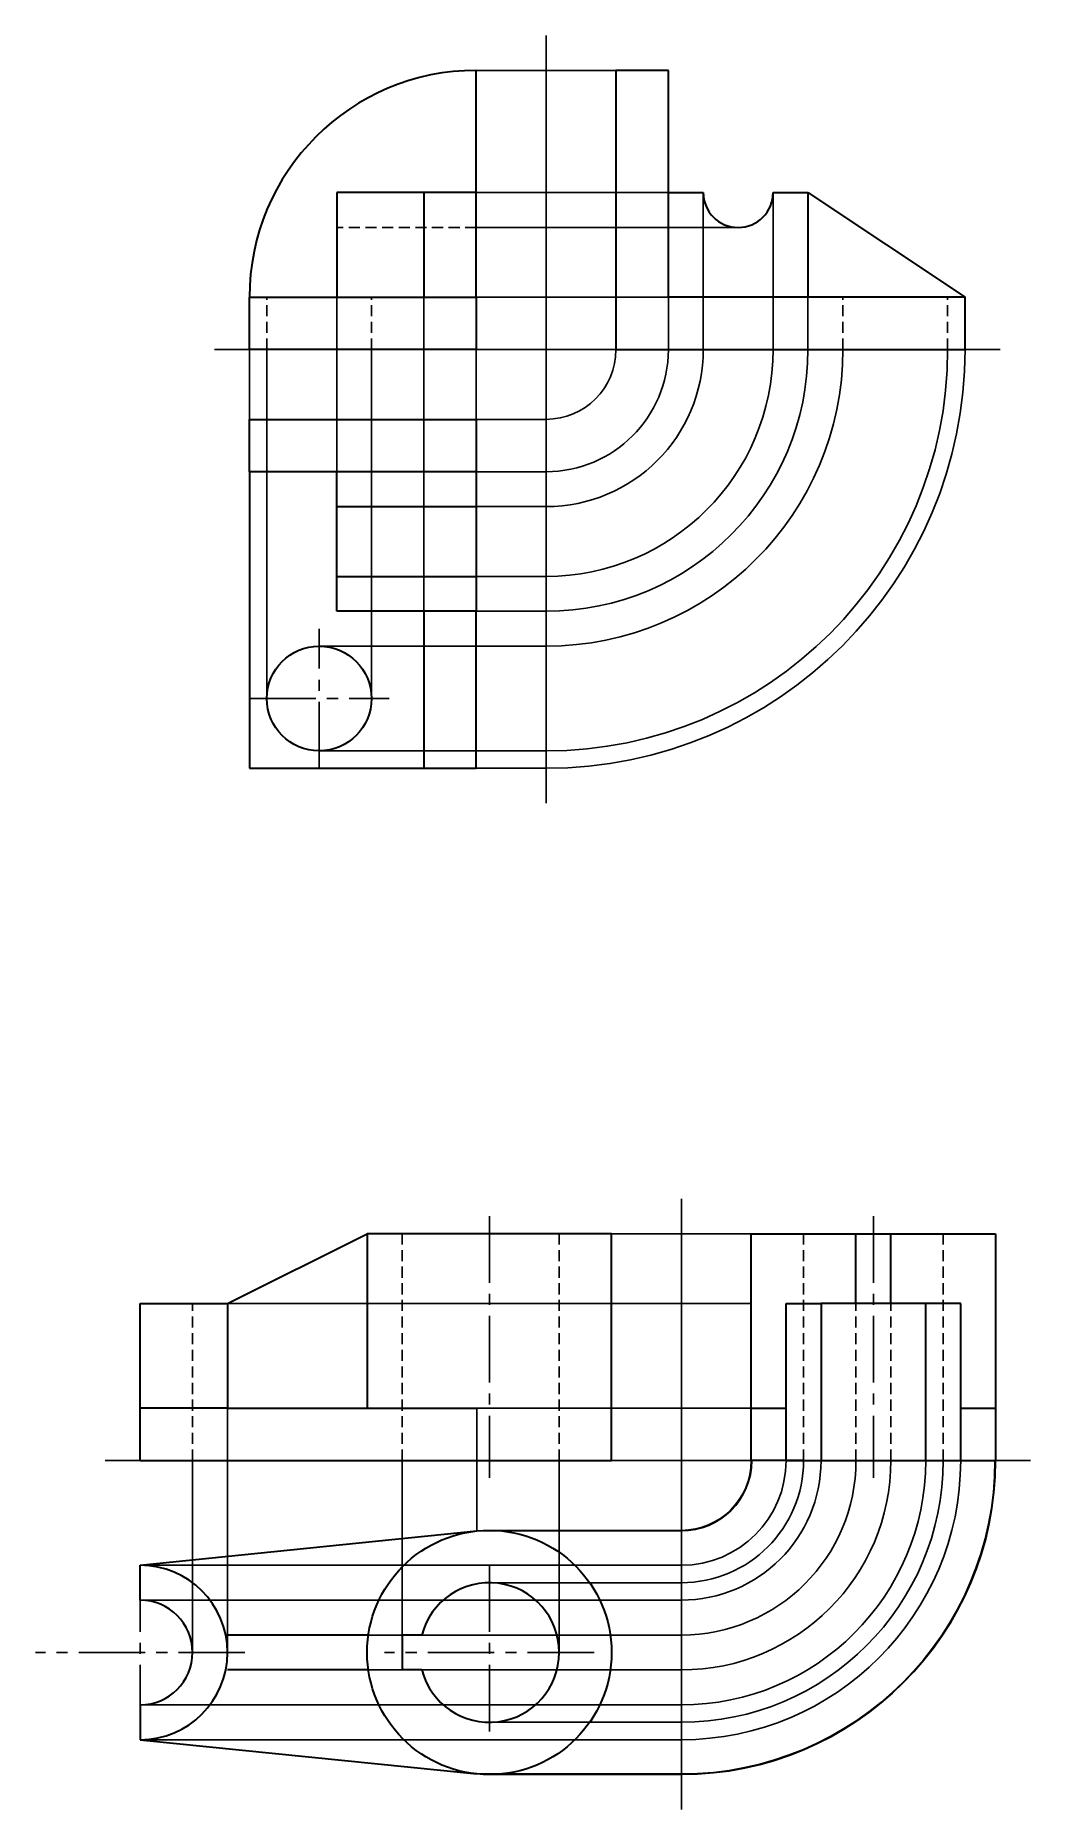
# Model space of a CAD drawing. Header units: millimetres. Extents: x 304 to 2745, y -1395 to 233.
# Drawn here: x 2460 to 2745, y -907 to -399 of the extents above; entities that cross this region are included whole.
import ezdxf

# ---------------------------------------------------------------- set-up
doc = ezdxf.new("R2010")
doc.units = ezdxf.units.MM
doc.linetypes.add('CENTER2', pattern=[28.575, 19.05, -3.175, 3.175, -3.175])
doc.linetypes.add('HIDDEN2', pattern=[4.7625, 3.175, -1.5875])
doc.layers.get('0').update_dxf_attribs({"color": 20})
for name, color, linetype in [('center', 160, 'CENTER2'), ('construction', 8, 'Continuous'), ('hidden', 82, 'HIDDEN2')]:
    doc.layers.add(name, color=color, linetype=linetype)
doc.layers.add('object', color=250, linetype='Continuous', lineweight=30)

msp = doc.modelspace()

# ---------------------------------------------------------------- linework, layer by layer
for p, q in [((2606.489, -489.126), (2606.489, -399.126)), ((2511.489, -489.126), (2606.489, -489.126)), ((2606.489, -489.126), (2606.489, -619.126)), ((2606.489, -489.126), (2736.489, -489.126)), ((2645.221, -807.483), (2645.221, -732.483)), ((2480.221, -807.483), (2645.221, -807.483)), ((2645.221, -807.483), (2745.221, -807.483)), ((2645.221, -807.483), (2645.221, -907.483))]:
    msp.add_line(p, q)
at = {"layer": 'center'}
for p, q in [((2541.489, -609.126), (2541.489, -569.126)), ((2521.489, -589.126), (2561.489, -589.126)), ((2590.221, -737.483), (2590.221, -812.483)), ((2700.221, -737.483), (2700.221, -812.483)), ((2490.221, -837.483), (2490.221, -887.483)), ((2590.221, -837.483), (2590.221, -887.483)), ((2520.221, -862.483), (2460.221, -862.483)), ((2620.221, -862.483), (2560.221, -862.483))]:
    msp.add_line(p, q, dxfattribs=at)
at = {"layer": 'construction'}
for p, q in [((2626.489, -409.126), (2586.489, -409.126)), ((2586.489, -444.126), (2641.489, -444.126)), ((2651.489, -489.126), (2651.489, -444.126)), ((2671.489, -489.126), (2671.489, -444.126)), ((2661.489, -454.126), (2586.489, -454.126)), ((2546.489, -524.126), (2546.489, -474.126)), ((2571.489, -564.126), (2571.489, -474.126)), ((2641.489, -474.126), (2586.489, -474.126)), ((2641.489, -489.126), (2641.489, -474.126)), ((2681.489, -489.126), (2681.489, -474.126)), ((2521.489, -509.126), (2521.489, -489.126)), ((2526.489, -589.126), (2526.489, -489.126)), ((2556.489, -589.126), (2556.489, -489.126)), ((2586.489, -509.126), (2586.489, -489.126)), ((2586.489, -509.126), (2606.489, -509.126)), ((2586.489, -524.126), (2606.489, -524.126)), ((2586.489, -534.126), (2606.489, -534.126)), ((2586.489, -554.126), (2606.489, -554.126)), ((2586.489, -564.126), (2606.489, -564.126)), ((2541.489, -574.126), (2606.489, -574.126)), ((2541.489, -604.126), (2606.489, -604.126)), ((2586.489, -609.126), (2606.489, -609.126)), ((2625.221, -742.483), (2665.221, -742.483)), ((2515.221, -762.483), (2665.221, -762.483)), ((2515.221, -862.483), (2515.221, -792.483)), ((2586.676, -792.483), (2665.221, -792.483)), ((2586.676, -792.483), (2586.676, -827.483)), ((2505.221, -807.483), (2505.221, -862.483)), ((2565.221, -857.483), (2565.221, -807.483)), ((2610.221, -862.483), (2610.221, -807.483)), ((2586.676, -827.663), (2645.221, -827.663)), ((2590.221, -827.483), (2645.221, -827.483)), ((2490.221, -837.483), (2645.221, -837.483)), ((2590.221, -842.483), (2645.221, -842.483)), ((2490.221, -847.483), (2645.221, -847.483)), ((2555.58, -857.483), (2645.221, -857.483)), ((2555.58, -867.483), (2645.221, -867.483)), ((2490.221, -877.483), (2645.221, -877.483)), ((2590.221, -882.483), (2645.221, -882.483)), ((2490.221, -887.483), (2645.221, -887.483)), ((2586.676, -897.303), (2645.221, -897.303)), ((2590.221, -897.483), (2645.221, -897.483))]:
    msp.add_line(p, q, dxfattribs=at)
for centre, radius, end in [((2606.489, -489.126), 20, 0), ((2606.489, -489.126), 35, 0), ((2606.489, -489.126), 45, 0), ((2606.489, -489.126), 65, 0), ((2606.489, -489.126), 75, 0), ((2606.489, -489.126), 85, 0), ((2606.489, -489.126), 115, 0), ((2606.489, -489.126), 120, 0), ((2645.221, -807.483), 20, 0), ((2645.221, -807.483), 20.18, 0), ((2645.221, -807.483), 30, 0), ((2645.221, -807.483), 35, 0), ((2645.221, -807.483), 40, 0), ((2645.221, -807.483), 50, 0), ((2645.221, -807.483), 60, 0), ((2645.221, -807.483), 70, 0), ((2645.221, -807.483), 75, 360), ((2645.221, -807.483), 80, 0), ((2645.221, -807.483), 89.82, 360), ((2645.221, -807.483), 90, 0)]:
    msp.add_arc(centre, radius, 270, end, dxfattribs=at)
at = {"layer": 'hidden'}
for p, q in [((2586.489, -454.126), (2546.489, -454.126)), ((2526.489, -489.126), (2526.489, -474.126)), ((2556.489, -489.126), (2556.489, -474.126)), ((2691.489, -489.126), (2691.489, -474.126)), ((2721.489, -489.126), (2721.489, -474.126)), ((2565.221, -807.483), (2565.221, -742.483)), ((2610.221, -807.483), (2610.221, -742.483)), ((2680.221, -807.483), (2680.221, -742.483)), ((2695.221, -807.483), (2695.221, -742.483)), ((2705.221, -807.483), (2705.221, -742.483)), ((2720.221, -807.483), (2720.221, -742.483)), ((2505.221, -807.483), (2505.221, -762.483))]:
    msp.add_line(p, q, dxfattribs=at)
at = {"layer": 'object'}
for p, q in [((2586.489, -444.126), (2586.489, -409.126)), ((2641.489, -409.126), (2626.489, -409.126)), ((2626.489, -409.126), (2626.489, -489.126)), ((2641.489, -474.126), (2641.489, -409.126)), ((2571.489, -444.126), (2546.489, -444.126)), ((2546.489, -444.126), (2546.489, -474.126)), ((2586.489, -444.126), (2571.489, -444.126)), ((2571.489, -444.126), (2571.489, -474.126)), ((2586.489, -474.126), (2586.489, -444.126)), ((2641.489, -444.126), (2651.489, -444.126)), ((2671.489, -444.126), (2681.489, -444.126)), ((2681.489, -444.126), (2681.489, -474.126)), ((2681.489, -444.126), (2726.489, -474.126)), ((2521.489, -489.126), (2521.489, -474.126)), ((2521.489, -474.126), (2586.489, -474.126)), ((2586.489, -474.126), (2586.489, -489.126)), ((2726.489, -474.126), (2641.489, -474.126)), ((2726.489, -489.126), (2726.489, -474.126)), ((2586.489, -489.126), (2521.489, -489.126)), ((2626.489, -489.126), (2726.489, -489.126)), ((2521.489, -524.126), (2521.489, -509.126)), ((2521.489, -509.126), (2586.489, -509.126)), ((2586.489, -509.126), (2586.489, -524.126)), ((2586.489, -524.126), (2521.489, -524.126)), ((2521.489, -524.126), (2521.489, -609.126)), ((2546.489, -534.126), (2546.489, -524.126)), ((2586.489, -524.126), (2586.489, -534.126)), ((2546.489, -554.126), (2546.489, -534.126)), ((2546.489, -534.126), (2586.489, -534.126)), ((2586.489, -534.126), (2586.489, -554.126)), ((2546.489, -564.126), (2546.489, -554.126)), ((2546.489, -554.126), (2586.489, -554.126)), ((2586.489, -554.126), (2586.489, -564.126)), ((2586.489, -564.126), (2546.489, -564.126)), ((2571.489, -564.126), (2571.489, -609.126)), ((2586.489, -609.126), (2586.489, -564.126)), ((2521.489, -609.126), (2586.489, -609.126)), ((2515.221, -762.483), (2555.221, -742.483)), ((2625.221, -742.483), (2555.221, -742.483)), ((2555.221, -742.483), (2555.221, -792.483)), ((2625.221, -807.483), (2625.221, -742.483)), ((2665.221, -807.483), (2665.221, -742.483)), ((2665.221, -742.483), (2735.221, -742.483)), ((2695.221, -762.483), (2695.221, -742.483)), ((2705.221, -762.483), (2705.221, -742.483)), ((2735.221, -742.483), (2735.221, -807.483)), ((2490.221, -807.483), (2490.221, -762.483)), ((2490.221, -762.483), (2515.221, -762.483)), ((2515.221, -762.483), (2515.221, -792.483)), ((2675.221, -807.483), (2675.221, -762.483)), ((2675.221, -762.483), (2685.221, -762.483)), ((2685.221, -762.483), (2685.221, -807.483)), ((2715.221, -762.483), (2685.221, -762.483)), ((2715.221, -807.483), (2715.221, -762.483)), ((2725.221, -762.483), (2715.221, -762.483)), ((2725.221, -807.483), (2725.221, -762.483)), ((2515.221, -792.483), (2490.221, -792.483)), ((2515.221, -792.483), (2586.676, -792.483)), ((2665.221, -792.483), (2675.221, -792.483)), ((2725.221, -792.483), (2735.221, -792.483)), ((2490.221, -807.483), (2625.221, -807.483)), ((2680.221, -807.483), (2665.401, -807.483)), ((2675.221, -807.483), (2685.221, -807.483)), ((2685.221, -807.483), (2715.221, -807.483)), ((2715.221, -807.483), (2725.221, -807.483)), ((2725.221, -807.483), (2735.041, -807.483)), ((2490.221, -837.483), (2586.676, -827.663)), ((2586.676, -827.663), (2586.676, -827.483)), ((2490.221, -847.483), (2490.221, -837.483)), ((2555.58, -857.483), (2515.221, -857.483)), ((2570.856, -857.483), (2565.221, -857.483)), ((2565.221, -857.483), (2565.221, -867.483)), ((2555.58, -867.483), (2515.221, -867.483)), ((2570.856, -867.483), (2565.221, -867.483)), ((2490.221, -877.483), (2490.221, -887.483)), ((2490.221, -887.483), (2586.676, -897.303))]:
    msp.add_line(p, q, dxfattribs=at)
for centre, radius in [((2541.489, -589.126), 15), ((2590.221, -862.483), 35)]:
    msp.add_circle(centre, radius, dxfattribs=at)
for centre, radius, start, end in [((2586.489, -474.126), 65, 90, 180), ((2661.489, -444.126), 10, 180, 0), ((2490.221, -862.483), 25, 270, 90), ((2590.221, -862.483), 20, 194.47751, 165.52249), ((2490.221, -862.483), 15, 270, 90)]:
    msp.add_arc(centre, radius, start, end, dxfattribs=at)

doc.saveas('drawing.dxf')
